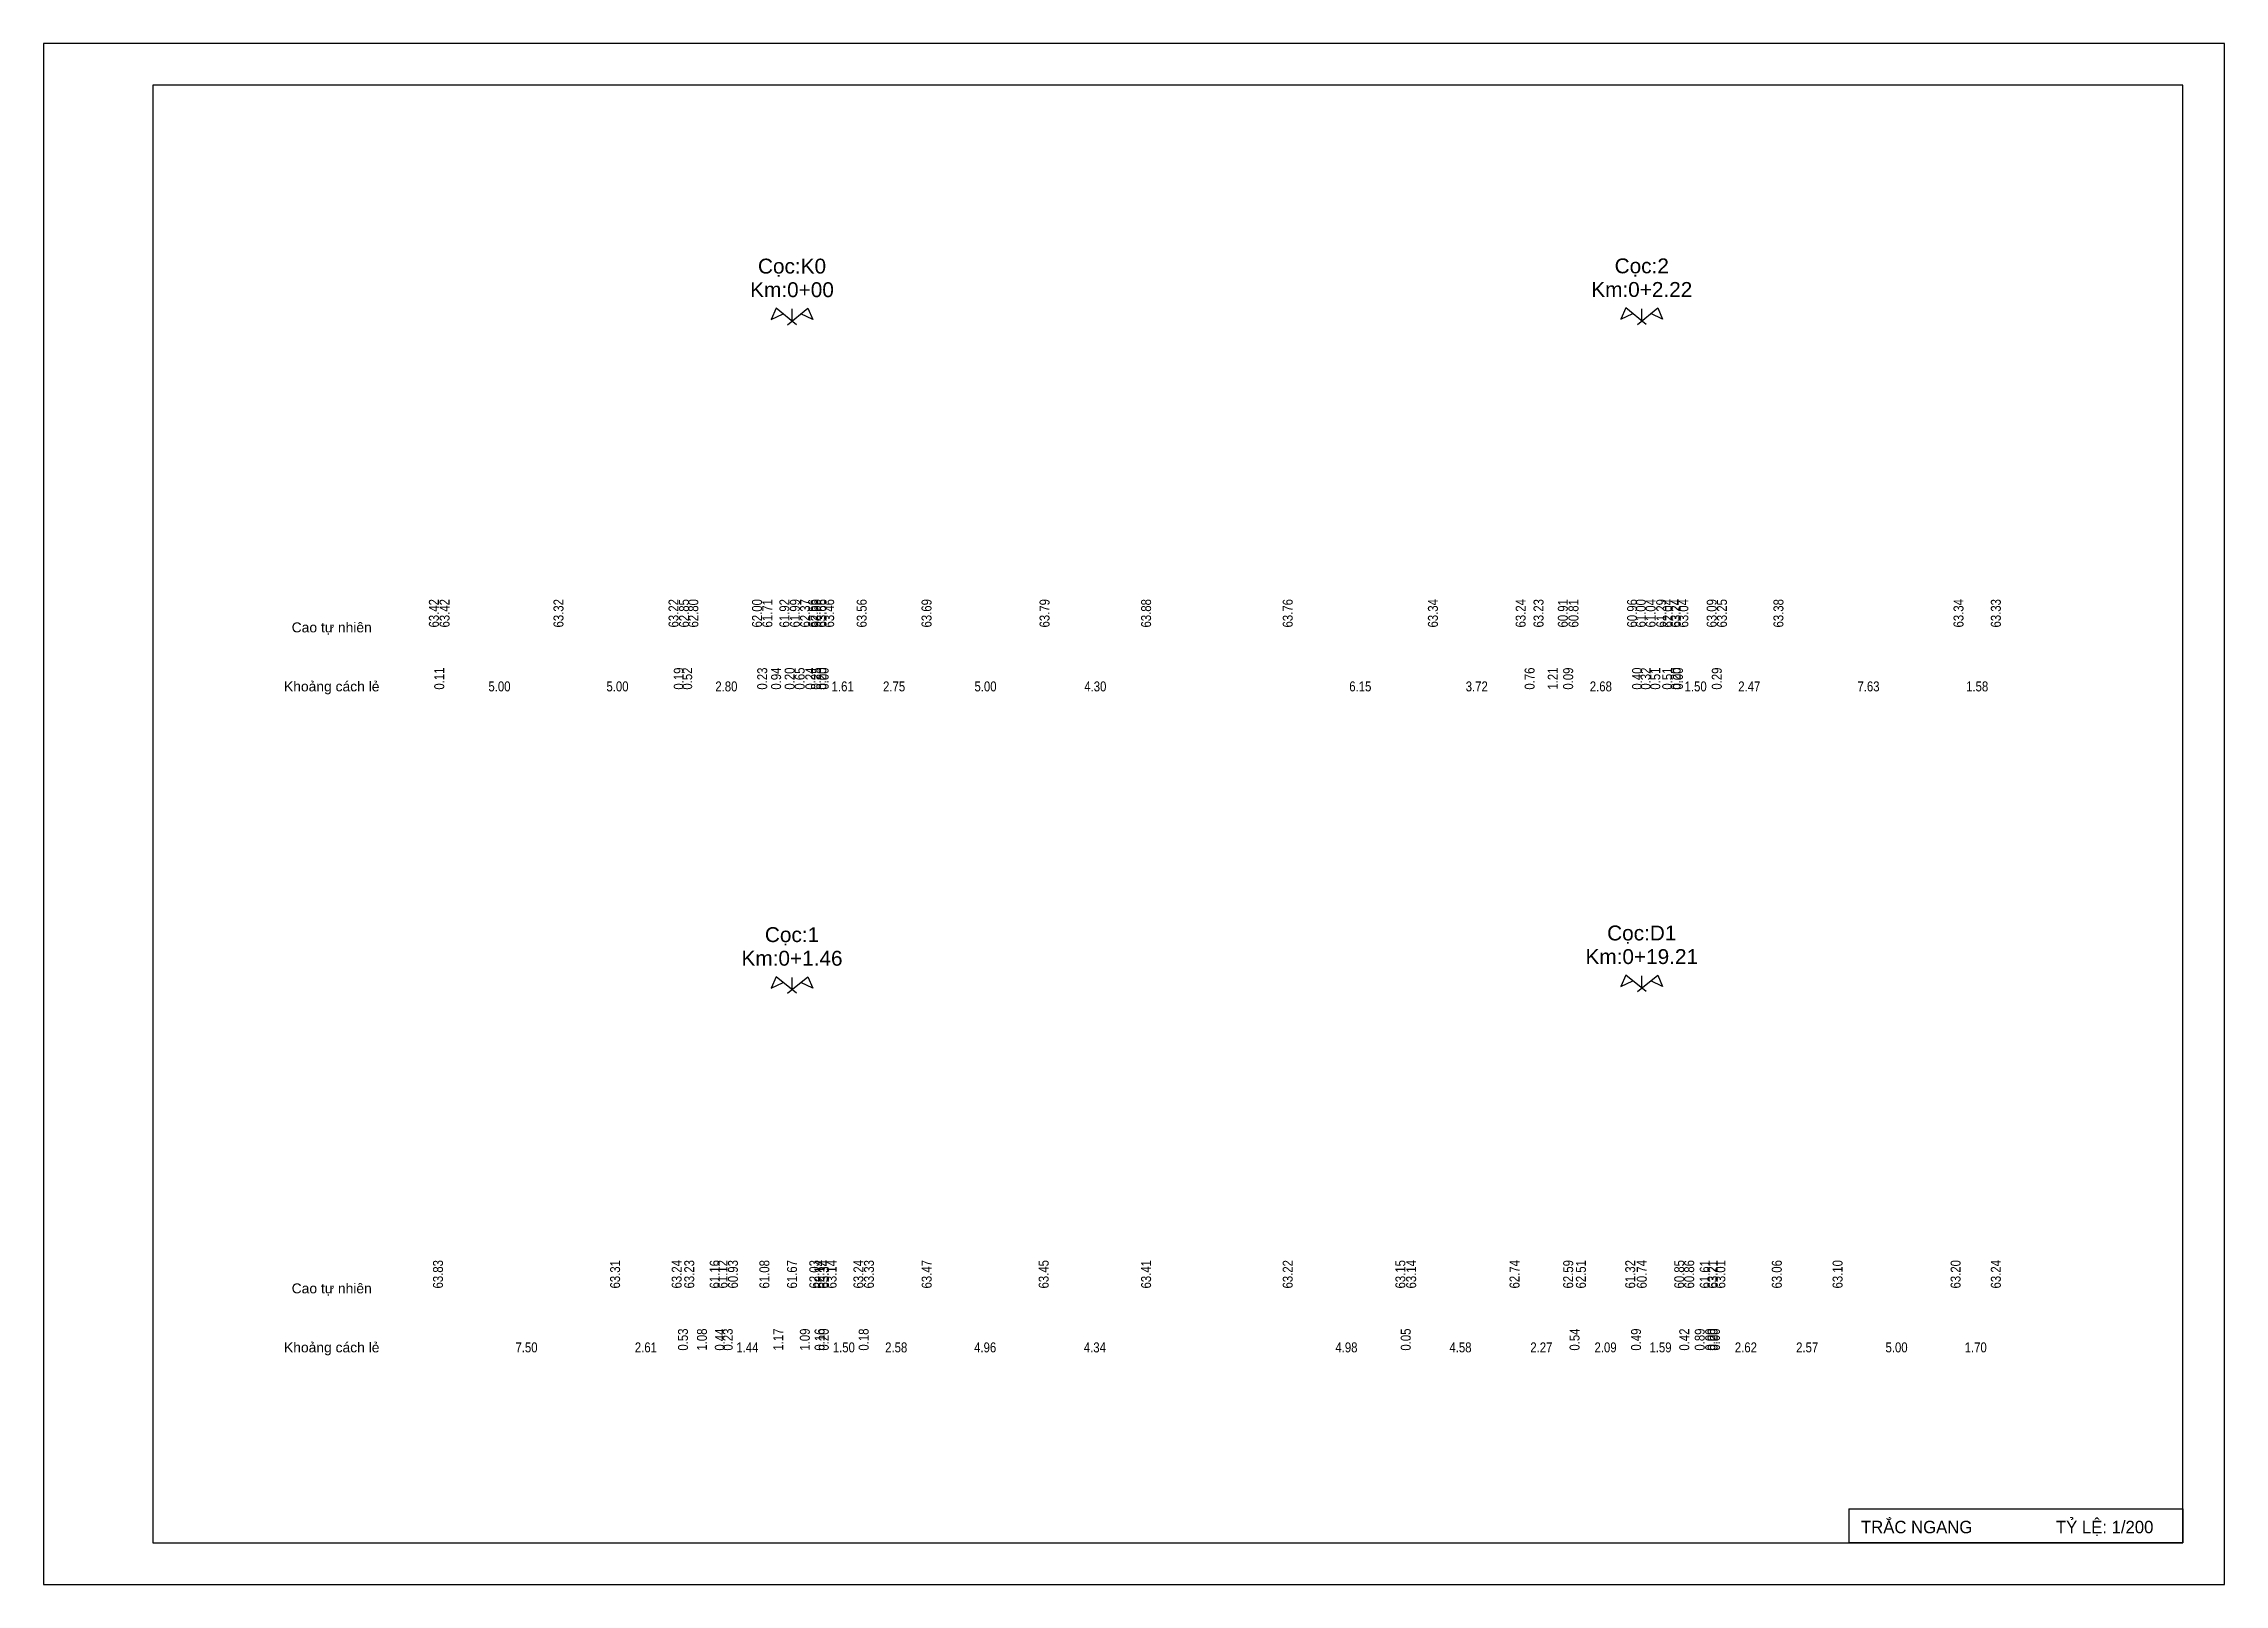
# Model space of a CAD drawing. Header units: metres. Extents: x 2360 to 4597, y 3667 to 5085.
# Drawn here: x 3553.8 to 3646.2, y 4437.2 to 4502.4 of the extents above; entities that cross this region are included whole.
import ezdxf
from ezdxf.enums import TextEntityAlignment as Align

# ---------------------------------------------------------------- set-up
doc = ezdxf.new("R2010")
doc.units = ezdxf.units.M
doc.header["$MEASUREMENT"] = 0
for name, color, linetype in [('COSBD', 104, 'Continuous'), ('DAU_CO', 3, 'Continuous'), ('K-TEN', 30, 'Continuous'), ('SO-HOA', 34, 'Continuous'), ('TEXT', 7, 'Continuous'), ('Tieu-De', 4, 'Continuous'), ('XANH', 3, 'Continuous')]:
    doc.layers.add(name, color=color, linetype=linetype)
doc.styles.add('Kten1', font='VHAVAN.TTF')
doc.styles.get("Standard").update_dxf_attribs({"font": 'VHARIALN.TTF', "height": 2})
doc.styles.add('STYLE1', font='VNARIAL.TTF')

msp = doc.modelspace()

# ---------------------------------------------------------------- texts
at = {"layer": 'Tieu-De', "style": 'STYLE1'}
for s, p in [('Cao tù nhiªn', (3566.047, 4477.7)), ('Kho¶ng c¸ch lÎ', (3566.047, 4475.2)), ('Cao tù nhiªn', (3566.047, 4449.7)), ('Kho¶ng c¸ch lÎ', (3566.047, 4447.2))]:
    msp.add_text(s, height=0.42, dxfattribs=at).set_placement(p, align=Align.MIDDLE_CENTER)
at = {"layer": 'XANH', "style": 'STYLE1'}
for s, p in [('Cäc:K0', (3585.547, 4492.69)), ('Cäc:2', (3621.547, 4492.7)), ('Km:0+00', (3585.547, 4491.69)), ('Km:0+2.22', (3621.547, 4491.7)), ('Cäc:1', (3585.547, 4464.37)), ('Cäc:D1', (3621.547, 4464.44)), ('Km:0+1.46', (3585.547, 4463.37)), ('Km:0+19.21', (3621.547, 4463.44))]:
    msp.add_text(s, height=0.63, dxfattribs=at).set_placement(p, align=Align.CENTER)
at = {"layer": 'XANH'}
for s, p in [('63.42', (3570.374, 4478.9)), ('63.42', (3570.826, 4478.9)), ('63.32', (3575.653, 4478.9)), ('63.22', (3580.527, 4478.9)), ('62.85', (3580.97, 4478.9)), ('62.80', (3581.366, 4478.9)), ('62.00', (3584.064, 4478.9)), ('61.71', (3584.502, 4478.9)), ('61.92', (3585.224, 4478.9)), ('61.99', (3585.666, 4478.9)), ('62.37', (3586.1, 4478.9)), ('62.56', (3586.443, 4478.9)), ('62.66', (3586.552, 4478.9)), ('63.66', (3586.778, 4478.9)), ('63.66', (3586.798, 4478.9)), ('63.46', (3587.119, 4478.9)), ('63.56', (3588.498, 4478.9)), ('63.69', (3591.245, 4478.9)), ('63.79', (3596.245, 4478.9)), ('63.88', (3600.547, 4478.9)), ('63.76', (3606.547, 4478.9)), ('63.34', (3612.698, 4478.9)), ('63.24', (3616.415, 4478.9)), ('63.23', (3617.173, 4478.9)), ('60.91', (3618.202, 4478.9)), ('60.81', (3618.654, 4478.9)), ('60.96', (3621.137, 4478.9)), ('61.00', (3621.504, 4478.9)), ('61.04', (3621.922, 4478.9)), ('61.29', (3622.371, 4478.9)), ('62.04', (3622.648, 4478.9)), ('63.24', (3622.969, 4478.9)), ('63.24', (3622.989, 4478.9)), ('63.04', (3623.31, 4478.9)), ('63.09', (3624.508, 4478.9)), ('63.25', (3624.941, 4478.9)), ('63.38', (3627.337, 4478.9)), ('63.34', (3634.966, 4478.9)), ('63.33', (3636.547, 4478.9)), ('0.11', (3570.6, 4476)), ('0.19', (3580.748, 4476)), ('0.52', (3581.105, 4476)), ('0.23', (3584.283, 4476)), ('0.94', (3584.872, 4476)), ('0.20', (3585.445, 4476)), ('0.65', (3585.872, 4476)), ('0.24', (3586.319, 4476)), ('0.25', (3586.565, 4476)), ('0.20', (3586.788, 4476)), ('0.00', (3586.888, 4476)), ('0.76', (3616.794, 4476)), ('1.21', (3617.777, 4476)), ('0.09', (3618.428, 4476)), ('0.40', (3621.349, 4476)), ('0.32', (3621.707, 4476)), ('0.51', (3622.119, 4476)), ('0.51', (3622.625, 4476)), ('0.20', (3622.979, 4476)), ('0.00', (3623.079, 4476)), ('0.29', (3624.725, 4476)), ('63.83', (3570.547, 4450.9)), ('63.31', (3578.051, 4450.9)), ('63.24', (3580.66, 4450.9)), ('63.23', (3581.192, 4450.9)), ('61.16', (3582.269, 4450.9)), ('61.12', (3582.603, 4450.9)), ('60.93', (3583.042, 4450.9)), ('61.08', (3584.376, 4450.9)), ('61.67', (3585.547, 4450.9)), ('62.03', (3586.49, 4450.9)), ('62.14', (3586.705, 4450.9)), ('63.34', (3586.883, 4450.9)), ('63.34', (3586.903, 4450.9)), ('63.14', (3587.224, 4450.9)), ('63.24', (3588.361, 4450.9)), ('63.33', (3588.805, 4450.9)), ('63.47', (3591.251, 4450.9)), ('63.45', (3596.208, 4450.9)), ('63.41', (3600.547, 4450.9)), ('63.22', (3606.547, 4450.9)), ('63.15', (3611.32, 4450.9)), ('63.14', (3611.777, 4450.9)), ('62.74', (3616.157, 4450.9)), ('62.59', (3618.429, 4450.9)), ('62.51', (3618.968, 4450.9)), ('61.32', (3621.058, 4450.9)), ('60.74', (3621.547, 4450.9)), ('60.85', (3623.135, 4450.9)), ('60.86', (3623.556, 4450.9)), ('61.61', (3624.216, 4450.9)), ('63.21', (3624.537, 4450.9)), ('63.21', (3624.557, 4450.9)), ('63.01', (3624.878, 4450.9)), ('63.06', (3627.268, 4450.9)), ('63.10', (3629.842, 4450.9)), ('63.20', (3634.842, 4450.9)), ('63.24', (3636.547, 4450.9)), ('0.53', (3580.926, 4448)), ('1.08', (3581.731, 4448)), ('0.44', (3582.489, 4448)), ('0.23', (3582.823, 4448)), ('1.17', (3584.962, 4448)), ('1.09', (3586.09, 4448)), ('0.16', (3586.713, 4448)), ('0.20', (3586.893, 4448)), ('0.18', (3588.583, 4448)), ('0.05', (3611.548, 4448)), ('0.54', (3618.699, 4448)), ('0.49', (3621.303, 4448)), ('0.42', (3623.346, 4448)), ('0.89', (3624.002, 4448)), ('0.00', (3624.447, 4448)), ('0.20', (3624.547, 4448)), ('0.00', (3624.647, 4448))]:
    msp.add_text(s, height=0.42, rotation=90, dxfattribs=at).set_placement(p, align=Align.MIDDLE_RIGHT)
for s, p in [('5.00', (3573.153, 4475.2)), ('5.00', (3578.153, 4475.2)), ('2.80', (3582.766, 4475.2)), ('1.61', (3587.693, 4475.2)), ('2.75', (3589.872, 4475.2)), ('5.00', (3593.745, 4475.2)), ('4.30', (3598.396, 4475.2)), ('6.15', (3609.623, 4475.2)), ('3.72', (3614.557, 4475.2)), ('2.68', (3619.813, 4475.2)), ('1.50', (3623.83, 4475.2)), ('2.47', (3626.103, 4475.2)), ('7.63', (3631.152, 4475.2)), ('1.58', (3635.757, 4475.2)), ('7.50', (3574.299, 4447.2)), ('2.61', (3579.356, 4447.2)), ('1.44', (3583.656, 4447.2)), ('1.50', (3587.743, 4447.2)), ('2.58', (3589.962, 4447.2)), ('4.96', (3593.73, 4447.2)), ('4.34', (3598.378, 4447.2)), ('4.98', (3609.035, 4447.2)), ('4.58', (3613.866, 4447.2)), ('2.27', (3617.293, 4447.2)), ('2.09', (3620.013, 4447.2)), ('1.59', (3622.341, 4447.2)), ('2.62', (3625.958, 4447.2)), ('2.57', (3628.555, 4447.2)), ('5.00', (3632.342, 4447.2)), ('1.70', (3635.695, 4447.2))]:
    msp.add_text(s, height=0.42, dxfattribs=at).set_placement(p, align=Align.MIDDLE_CENTER)

# ---------------------------------------------------------------- blocks, each defined once
blk = doc.blocks.new('CrSectionFlag')
at = {"layer": 'DAU_CO', "linetype": 'Continuous'}
blk.add_line((0, -2.58), (0, 0), dxfattribs=at)
for points in [[(0.93, -3.35), (-3.37, 0.17), (-4.41, -2.24), (-1.89, -1.04)], [(-0.93, -3.35), (3.37, 0.17), (4.41, -2.24), (1.89, -1.04)]]:
    blk.add_lwpolyline(points, dxfattribs=at)
blk = doc.blocks.new('kt8')
at = {"layer": 'Defpoints', "color": 101}
blk.add_lwpolyline([(-4.2, -1.6), (79.6, -1.6), (79.6, 57.6), (-4.2, 57.6)], close=True, dxfattribs=at)
at = {"layer": 'K-TEN', "color": 240}
for p, q in [((78, 56), (0, 56)), ((0, 56), (0, 0)), ((78, 0), (78, 56)), ((0, 0), (78, 0))]:
    blk.add_line(p, q, dxfattribs=at)
at = {"layer": 'K-TEN', "color": 231}
for p, q in [((65.163, 1.296), (78, 1.296)), ((78, 1.296), (78, 0)), ((78, 0), (65.163, 0))]:
    blk.add_line(p, q, dxfattribs=at)
blk.add_lwpolyline([(65.163, 1.296), (65.163, 0)], dxfattribs=at)
at = {"layer": 'K-TEN', "style": 'Kten1'}
blk.add_text('Tr¾c ngang                  Tû lÖ: 1/200 ', height=0.48, dxfattribs=at).set_placement((65.636, 0.363))
blk = doc.blocks.new('A$C65290C23')
at = {"layer": 'TEXT', "xscale": 1.102499999999964, "yscale": 1.102499999999964, "zscale": 1.102499999999964}
blk.add_blockref('kt8', (-91.395, 1.764), dxfattribs=at)
blk = doc.blocks.new('A$C159677B4')
at = {"layer": 'COSBD'}
blk.add_blockref('A$C65290C23', (3.636, -65.268), dxfattribs=at)

# ---------------------------------------------------------------- block references
at = {"layer": 'SO-HOA', "color": 2}
msp.add_blockref('A$C159677B4', (3646.23, 4502.43), dxfattribs=at)
at = {"layer": 'SO-HOA', "xscale": 0.1999999999998181, "yscale": 0.1999999999998181, "zscale": 0.1999999999998181}
for p in [(3585.547, 4491.19), (3621.547, 4491.2), (3585.547, 4462.87), (3621.547, 4462.94)]:
    msp.add_blockref('CrSectionFlag', p, dxfattribs=at)

msp.set_redraw_order([(e.dxf.handle, doc.entitydb.next_handle()) for e in msp.query("TEXT MTEXT ATTDEF DIMENSION ARC_DIMENSION")])  # texts and dimensions are drawn at this point

doc.saveas('drawing.dxf')
